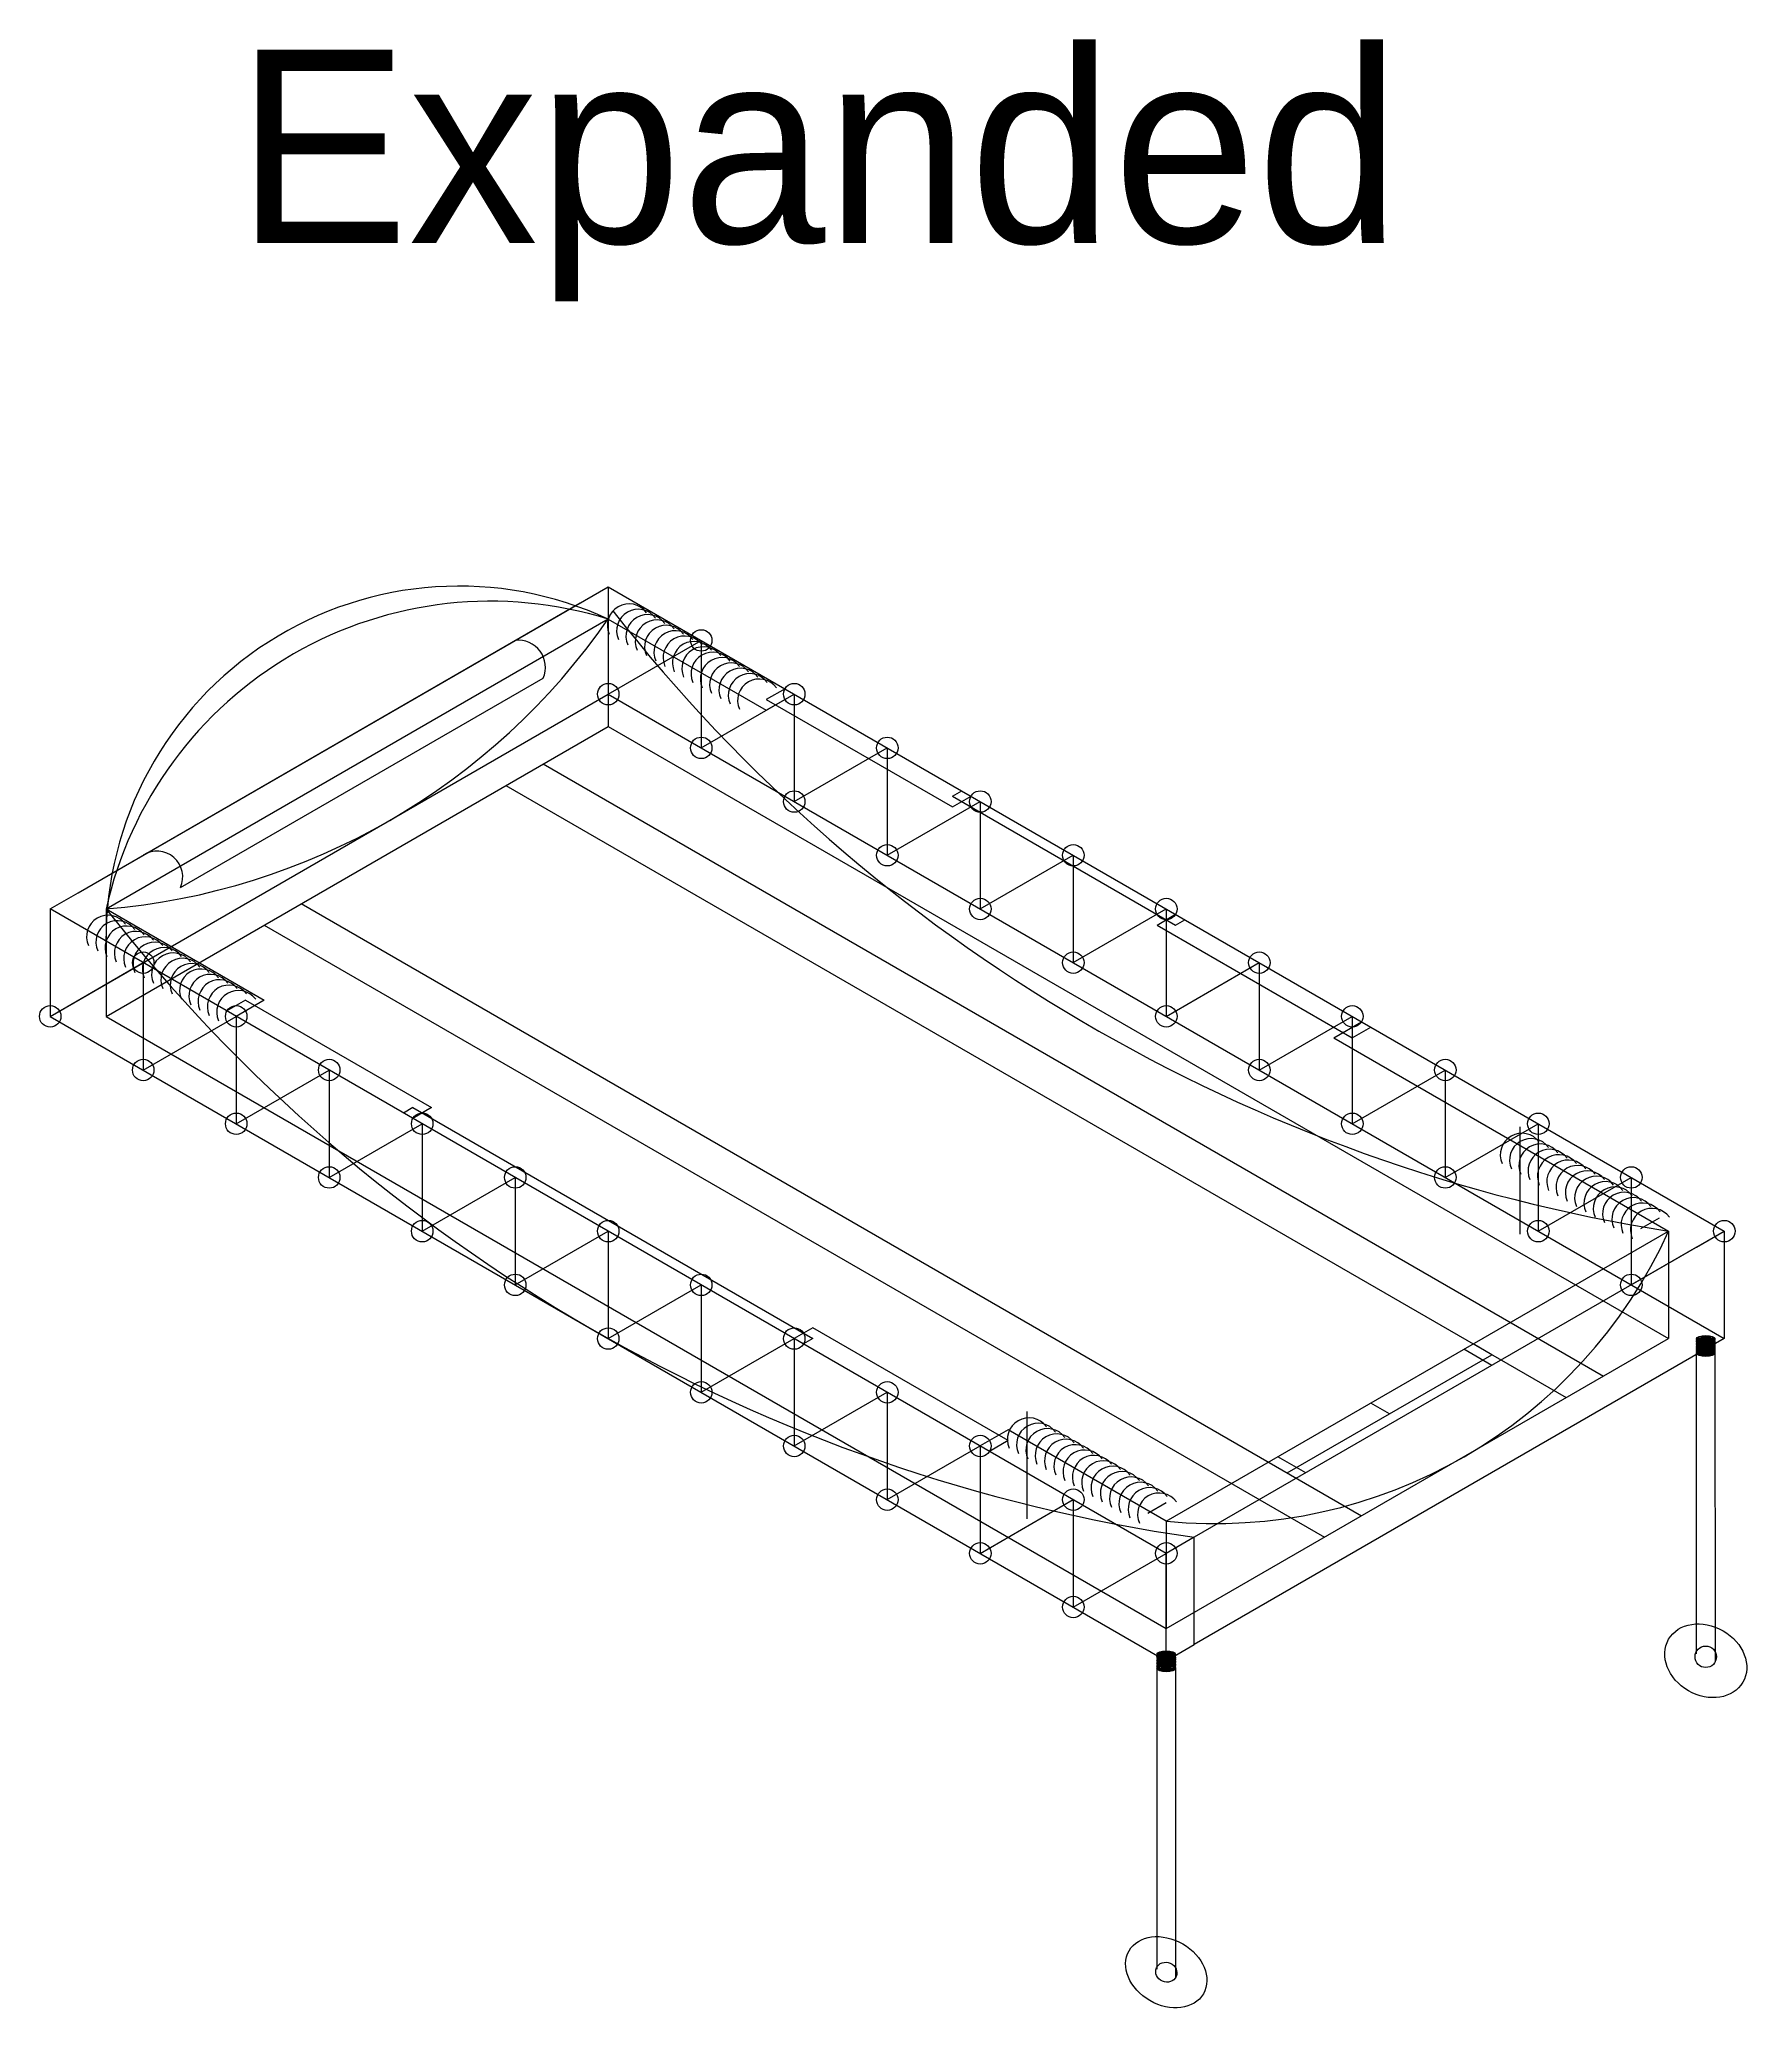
# Model space of a CAD drawing. Header units: centimetres. Extents: x -1 to 321, y -170 to 91.
# Drawn here: x -1 to 158.5, y -92.8 to 91 of the extents above; entities that cross this region are included whole.
import ezdxf

# ---------------------------------------------------------------- set-up
doc = ezdxf.new("R2010")
doc.units = ezdxf.units.CM
doc.layers.get('0').update_dxf_attribs({"lineweight": 25, "true_color": 0xffffff})
doc.styles.add('textstyle0', font='')
doc.styles.get('textstyle0').set_extended_font_data('Comfortaa')

msp = doc.modelspace()

# ---------------------------------------------------------------- texts
at = {"insert": (17.32, 90), "char_height": 1, "attachment_point": 1, "style": 'textstyle0'}
msp.add_mtext('\\H18;Expanded', dxfattribs=at)

# ---------------------------------------------------------------- linework, layer by layer
for p, q in [((2.6, 11.5), (51.96, 40)), ((51.96, 40), (155.88, -20)), ((51.96, 40), (51.96, 30)), ((2.6, 11.5), (49.36, 38.5)), ((5.2, 10), (51.96, 37)), ((51.96, 36.98), (66.68, 28.5)), ((51.96, 36.98), (51.96, 27)), ((51.96, 30), (60.62, 35)), ((60.62, 35), (60.62, 25)), ((12.12, 12), (45.9, 31.5)), ((0, 0), (51.96, 30)), ((51.96, 30), (155.88, -30)), ((60.62, 25), (69.28, 30)), ((68.42, 30.5), (66.68, 29.5)), ((66.68, 28.5), (69.28, 30)), ((66.68, 29.5), (84, 19.5)), ((69.28, 30), (69.28, 20)), ((65.82, 29), (65.82, 29)), ((5.2, 0), (51.96, 27)), ((51.96, 27), (150.69, -30)), ((69.28, 20), (77.94, 25)), ((77.94, 25), (77.94, 15)), ((45.9, 23.5), (144.63, -33.5)), ((42.44, 21.5), (141.16, -35.5)), ((84, 20.5), (84.87, 21)), ((84, 20.5), (104.79, 8.5)), ((84, 19.5), (85.74, 20.5)), ((77.94, 15), (86.6, 20)), ((86.6, 20), (86.6, 10)), ((86.6, 10), (95.26, 15)), ((95.26, 15), (95.26, 5)), ((0, 10), (2.6, 11.5)), ((103.92, -50), (0, 10)), ((0, 10), (0, 0)), ((5.2, 10), (19.92, 1.5)), ((5.2, 10), (5.2, 0)), ((23.38, 10.5), (122.11, -46.5)), ((95.26, 5), (103.92, 10)), ((103.06, 8.5), (104.79, 9.5)), ((103.92, 10), (103.92, 0)), ((103.92, 9), (104.79, 9.5)), ((19.92, 8.5), (118.65, -48.5)), ((103.06, 8.5), (121.24, -2)), ((104.79, 8.5), (105.66, 9)), ((0, 0), (8.66, 5)), ((8.66, 5), (8.66, -5)), ((103.92, 0), (112.58, 5)), ((112.58, 5), (112.58, -5)), ((0, 0), (103.92, -60)), ((5.2, 0), (103.92, -57)), ((8.66, -5), (17.32, 0)), ((18.19, 1.5), (16.45, 0.5)), ((19.92, 1.5), (17.32, 0)), ((17.32, 0), (17.32, -10)), ((18.19, 1.5), (35.51, -8.5)), ((112.58, -5), (121.24, 0)), ((121.24, 0), (121.24, -10)), ((119.51, -2), (122.11, -0.5)), ((121.24, -2), (122.98, -1)), ((119.51, -2), (150.69, -20)), ((17.32, -10), (25.98, -5)), ((25.98, -5), (25.98, -15)), ((121.24, -10), (129.9, -5)), ((129.9, -5), (129.9, -15)), ((33.77, -8.5), (32.91, -9)), ((33.77, -8.5), (71.01, -30)), ((35.51, -8.5), (33.77, -9.5)), ((25.98, -15), (34.64, -10)), ((34.64, -10), (34.64, -20)), ((129.9, -15), (138.56, -10)), ((136.83, -10.29), (136.83, -20.29)), ((138.56, -10), (138.56, -20)), ((34.64, -20), (43.3, -15)), ((43.3, -15), (43.3, -25)), ((138.56, -20), (147.22, -15)), ((147.22, -15), (147.22, -25)), ((43.3, -25), (51.96, -20)), ((51.96, -20), (51.96, -30)), ((103.92, -47), (150.69, -20)), ((147.22, -25), (155.88, -20)), ((149.82, -18.79), (148.09, -19.79)), ((150.69, -20), (150.69, -30)), ((153.29, -21.5), (155.88, -20)), ((155.88, -20), (155.88, -30)), ((153.29, -21.5), (106.52, -48.5)), ((51.96, -30), (60.62, -25)), ((60.62, -25), (60.62, -35)), ((71.01, -29), (69.28, -30)), ((89.2, -39.5), (71.01, -29)), ((60.62, -35), (69.28, -30)), ((69.28, -30), (69.28, -40)), ((71.01, -30), (70.15, -30.5)), ((103.92, -57), (150.69, -30)), ((155.88, -30), (106.52, -58.5)), ((134.23, -32.5), (131.64, -31)), ((134.23, -31.5), (132.5, -30.5)), ((124.71, -37), (134.23, -31.5)), ((153.27, -31.34), (153.27, -59.34)), ((155, -31.34), (155.02, -60.13)), ((69.28, -40), (77.94, -35)), ((77.94, -35), (77.94, -45)), ((124.71, -37), (122.98, -36)), ((89.2, -38.5), (86.6, -40)), ((103.92, -47), (89.2, -38.5)), ((90.93, -36.79), (90.93, -46.79)), ((115.18, -42.5), (124.71, -37)), ((77.94, -45), (86.6, -40)), ((86.6, -40), (86.6, -50)), ((89.2, -39.5), (87.47, -40.5)), ((116.91, -42.5), (114.32, -41)), ((86.6, -50), (95.26, -45)), ((95.26, -45), (95.26, -55)), ((103.92, -45.29), (102.19, -46.29)), ((103.92, -47), (103.92, -57)), ((106.52, -48.5), (103.92, -50)), ((106.52, -58.5), (106.52, -48.5)), ((95.26, -55), (103.92, -50)), ((103.92, -60), (103.92, -50)), ((103.92, -60), (106.52, -58.5)), ((103.04, -60.7), (103.04, -88.7)), ((104.77, -60.7), (104.79, -89.5))]:
    msp.add_line(p, q)
for centre in [(60.62, 35), (51.96, 30), (69.28, 30), (60.62, 25), (77.94, 25), (69.28, 20), (86.6, 20), (77.94, 15), (95.26, 15), (86.6, 10), (103.92, 10), (8.66, 5), (95.26, 5), (112.58, 5), (0, 0), (17.32, 0), (103.92, 0), (121.24, 0), (8.66, -5), (25.98, -5), (112.58, -5), (129.9, -5), (17.32, -10), (34.64, -10), (121.24, -10), (138.56, -10), (25.98, -15), (43.3, -15), (129.9, -15), (147.22, -15), (34.64, -20), (51.96, -20), (138.56, -20), (155.88, -20), (43.3, -25), (60.62, -25), (147.22, -25), (51.96, -30), (69.28, -30), (60.62, -35), (77.94, -35), (69.28, -40), (86.6, -40), (77.94, -45), (95.26, -45), (86.6, -50), (103.92, -50), (95.26, -55), (154.15, -59.63)]:
    msp.add_circle(centre, 1)
for centre, radius, start, end in [((38.07, 7.18), 32.88, 65.0074, 180.353), ((40.99, 1.97), 36.68, 72.6021, 167.3635), ((0.03, 72.95), 63.16, 274.691, 325.309), ((53.89, 36.4), 2.01, 36.1784, 203.8216), ((174.85, 133.65), 155.54, 218.0666, 261.0629), ((54.75, 35.9), 2.01, 36.1784, 203.8216), ((55.62, 35.4), 2.01, 36.1784, 203.8216), ((56.49, 34.9), 2.01, 36.1784, 203.8216), ((43.59, 32.5), 2.52, 336.5868, 96.5868), ((57.35, 34.4), 2.01, 36.1784, 203.8216), ((58.22, 33.9), 2.01, 36.1784, 203.8216), ((59.08, 33.4), 2.01, 36.1784, 203.8216), ((59.95, 32.9), 2.01, 36.1784, 203.8216), ((60.82, 32.4), 2.01, 36.1784, 203.8216), ((61.68, 31.9), 2.01, 36.1784, 203.8216), ((62.55, 31.4), 2.01, 36.1784, 203.8216), ((63.41, 30.9), 2.01, 36.1784, 203.8216), ((64.28, 30.4), 2.01, 36.1784, 203.8216), ((65.15, 29.9), 2.01, 36.1784, 203.8216), ((66.01, 29.4), 2.01, 36.1784, 203.8216), ((9.96, 13), 2.38, 335.2087, 123.0045), ((5.39, 7.4), 2.01, 36.1784, 203.8216), ((129.02, 107.46), 157.58, 218.2072, 261.7928), ((6.26, 6.9), 2.01, 36.1784, 203.8216), ((7.12, 6.4), 2.01, 36.1784, 203.8216), ((7.99, 5.9), 2.01, 36.1784, 203.8216), ((8.85, 5.4), 2.01, 36.1784, 203.8216), ((9.72, 4.9), 2.01, 36.1784, 203.8216), ((10.59, 4.4), 2.01, 36.1784, 203.8216), ((11.45, 3.9), 2.01, 36.1784, 203.8216), ((12.32, 3.4), 2.01, 36.1784, 203.8216), ((13.18, 2.9), 2.01, 36.1784, 203.8216), ((14.05, 2.4), 2.01, 36.1784, 203.8216), ((14.92, 1.9), 2.01, 36.1784, 203.8216), ((15.78, 1.4), 2.01, 36.1784, 203.8216), ((15.78, 1.4), 2.01, 36.1784, 203.8216), ((16.65, 0.9), 2.01, 36.1784, 203.8216), ((17.51, 0.4), 2.01, 36.1784, 203.8216), ((137.03, -12.89), 2.01, 36.1784, 203.8216), ((137.89, -13.39), 2.01, 36.1784, 203.8216), ((138.76, -13.89), 2.01, 36.1784, 203.8216), ((139.62, -14.39), 2.01, 36.1784, 203.8216), ((140.49, -14.89), 2.01, 36.1784, 203.8216), ((141.36, -15.39), 2.01, 36.1784, 203.8216), ((142.22, -15.89), 2.01, 36.1784, 203.8216), ((143.09, -16.39), 2.01, 36.1784, 203.8216), ((143.95, -16.89), 2.01, 36.1784, 203.8216), ((144.82, -17.39), 2.01, 36.1784, 203.8216), ((145.69, -17.89), 2.01, 36.1784, 203.8216), ((146.55, -18.39), 2.01, 36.1784, 203.8216), ((147.42, -18.89), 2.01, 36.1784, 203.8216), ((147.42, -18.89), 2.01, 36.1784, 203.8216), ((148.28, -19.39), 2.01, 36.1784, 203.8216), ((149.15, -19.89), 2.01, 36.1784, 203.8216), ((108.46, -0.85), 46.37, 264.3912, 335.6088), ((91.13, -39.39), 2.01, 36.1784, 203.8216), ((91.99, -39.89), 2.01, 36.1784, 203.8216), ((92.86, -40.39), 2.01, 36.1784, 203.8216), ((93.72, -40.89), 2.01, 36.1784, 203.8216), ((94.59, -41.39), 2.01, 36.1784, 203.8216), ((95.46, -41.89), 2.01, 36.1784, 203.8216), ((96.32, -42.39), 2.01, 36.1784, 203.8216), ((97.19, -42.89), 2.01, 36.1784, 203.8216), ((98.05, -43.39), 2.01, 36.1784, 203.8216), ((98.92, -43.89), 2.01, 36.1784, 203.8216), ((99.79, -44.39), 2.01, 36.1784, 203.8216), ((100.65, -44.89), 2.01, 36.1784, 203.8216), ((101.52, -45.39), 2.01, 36.1784, 203.8216), ((101.52, -45.39), 2.01, 36.1784, 203.8216), ((102.38, -45.89), 2.01, 36.1784, 203.8216), ((103.25, -46.39), 2.01, 36.1784, 203.8216)]:
    msp.add_arc(centre, radius, start, end)
for centre, major_axis, ratio in [((154.15, -30), (0.866, 0), 0.320011), ((154.15, -30.08), (0.866, 0), 0.320011), ((154.15, -30.18), (0.866, 0), 0.320011), ((154.15, -30.28), (0.866, 0), 0.320011), ((154.15, -30.35), (0.866, 0), 0.320011), ((154.15, -30.45), (0.866, 0), 0.320011), ((154.15, -30.55), (0.866, 0), 0.320011), ((154.15, -30.63), (0.866, 0), 0.320011), ((154.15, -30.73), (0.866, 0), 0.320011), ((154.15, -30.83), (0.866, 0), 0.320011), ((154.15, -30.91), (0.866, 0), 0.320011), ((154.15, -31.01), (0.866, 0), 0.320011), ((154.15, -31.11), (0.866, 0), 0.320011), ((154.15, -31.19), (0.866, 0), 0.320011), ((154.15, -31.29), (0.866, 0), 0.320011), ((154.15, -31.39), (0.866, 0), 0.320011), ((154.15, -60), (3.46, -2), 0.806286), ((103.92, -59.37), (0.866, 0), 0.320011), ((103.92, -59.45), (0.866, 0), 0.320011), ((103.92, -59.55), (0.866, 0), 0.320011), ((103.92, -59.65), (0.866, 0), 0.320011), ((103.92, -59.72), (0.866, 0), 0.320011), ((103.92, -59.82), (0.866, 0), 0.320011), ((103.92, -59.92), (0.866, 0), 0.320011), ((103.92, -60), (0.866, 0), 0.320011), ((103.92, -60.1), (0.866, 0), 0.320011), ((103.92, -60.2), (0.866, 0), 0.320011), ((103.92, -60.28), (0.866, 0), 0.320011), ((103.92, -60.38), (0.866, 0), 0.320011), ((103.92, -60.48), (0.866, 0), 0.320011), ((103.92, -60.55), (0.866, 0), 0.320011), ((103.92, -60.65), (0.866, 0), 0.320011), ((103.92, -60.75), (0.866, 0), 0.320011), ((103.92, -89), (3.46, -2), 0.76454), ((103.92, -89), (0.917, -0.398), 0.916048)]:
    msp.add_ellipse(centre, major_axis=major_axis, ratio=ratio)

msp.set_redraw_order([(e.dxf.handle, doc.entitydb.next_handle()) for e in msp.query("TEXT MTEXT ATTDEF DIMENSION ARC_DIMENSION")])  # texts and dimensions are drawn at this point

doc.saveas('drawing.dxf')
